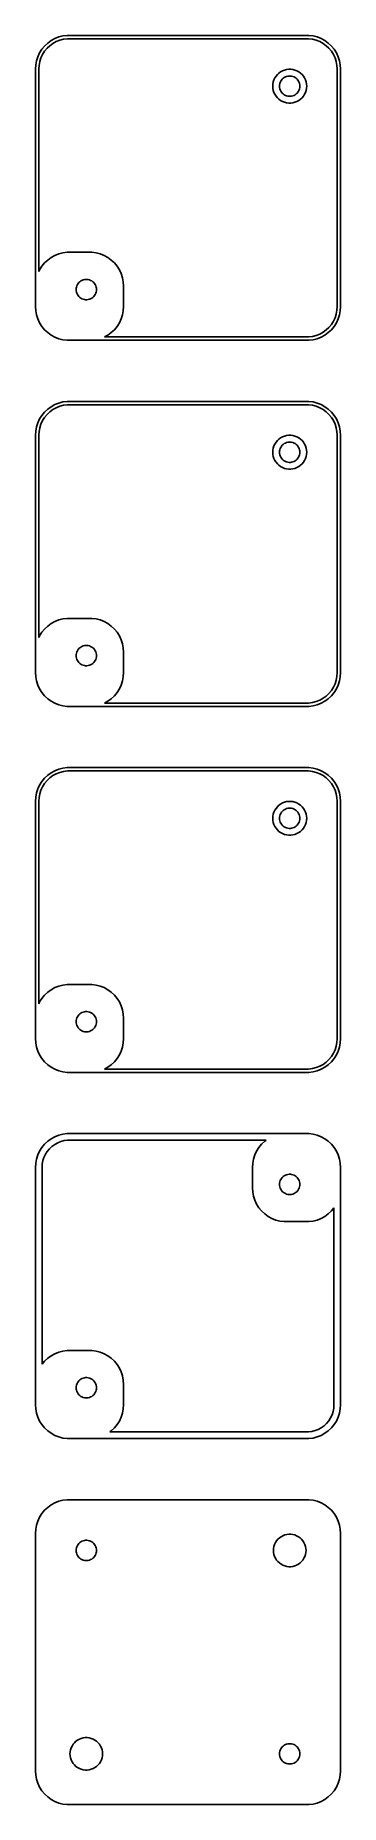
# Model space of a CAD drawing. Header units: metres. Extents: x -22 to 22, y 194 to 454.
import ezdxf

# ---------------------------------------------------------------- set-up
doc = ezdxf.new("R2010")
doc.units = ezdxf.units.M

msp = doc.modelspace()

# ---------------------------------------------------------------- linework, layer by layer
for p, q in [((-19.0451, 454.255), (-19.6289, 454.024)), ((-18.4369, 454.411), (-19.0451, 454.255)), ((-17.8139, 454.49), (-18.4369, 454.411)), ((17.8139, 454.49), (-17.8139, 454.49)), ((18.4369, 454.411), (17.8139, 454.49)), ((19.0451, 454.255), (18.4369, 454.411)), ((19.6289, 454.024), (19.0451, 454.255)), ((-21.8815, 451.909), (-22.1489, 451.341)), ((-21.5451, 452.439), (-21.8815, 451.909)), ((-21.684, 451.157), (-21.4434, 451.668)), ((-21.1448, 452.923), (-21.5451, 452.439)), ((-21.4434, 451.668), (-21.1406, 452.145)), ((-20.6871, 453.353), (-21.1448, 452.923)), ((-21.1406, 452.145), (-20.7803, 452.58)), ((-20.7803, 452.58), (-20.3684, 452.967)), ((-20.1791, 453.722), (-20.6871, 453.353)), ((-20.3684, 452.967), (-19.9112, 453.299)), ((-19.6289, 454.024), (-20.1791, 453.722)), ((-19.9112, 453.299), (-19.416, 453.572)), ((-19.416, 453.572), (-18.8906, 453.78)), ((-18.8906, 453.78), (-18.3432, 453.92)), ((-18.3432, 453.92), (-17.7825, 453.991)), ((-17.7825, 453.991), (17.7825, 453.991)), ((17.7825, 453.991), (18.3432, 453.92)), ((18.3432, 453.92), (18.8906, 453.78)), ((18.8906, 453.78), (19.416, 453.572)), ((19.416, 453.572), (19.9112, 453.299)), ((20.1791, 453.722), (19.6289, 454.024)), ((19.9112, 453.299), (20.3684, 452.967)), ((20.6871, 453.353), (20.1791, 453.722)), ((20.3684, 452.967), (20.7803, 452.58)), ((21.1448, 452.923), (20.6871, 453.353)), ((20.7803, 452.58), (21.1406, 452.145)), ((21.1406, 452.145), (21.4434, 451.668)), ((21.5451, 452.439), (21.1448, 452.923)), ((21.4434, 451.668), (21.684, 451.157)), ((21.8815, 451.909), (21.5451, 452.439)), ((22.1489, 451.341), (21.8815, 451.909)), ((-22.4606, 450.127), (-22.5, 449.5)), ((-22.5, 449.5), (-22.5, 414.5)), ((-22.3429, 450.743), (-22.4606, 450.127)), ((-22.1489, 451.341), (-22.3429, 450.743)), ((-22, 449.5), (-21.9645, 450.064)), ((-22, 419.657), (-22, 449.5)), ((-21.9645, 450.064), (-21.8586, 450.619)), ((-21.8586, 450.619), (-21.684, 451.157)), ((13.4064, 448.926), (13.1776, 448.711)), ((13.6604, 449.111), (13.4064, 448.926)), ((13.9355, 449.262), (13.6604, 449.111)), ((14.2274, 449.378), (13.9355, 449.262)), ((14.5315, 449.456), (14.2274, 449.378)), ((14.843, 449.495), (14.5315, 449.456)), ((15.157, 449.495), (14.843, 449.495)), ((15.4684, 449.456), (15.157, 449.495)), ((15.7725, 449.378), (15.4684, 449.456)), ((16.0644, 449.262), (15.7725, 449.378)), ((16.3396, 449.111), (16.0644, 449.262)), ((16.5936, 448.926), (16.3396, 449.111)), ((16.8224, 448.711), (16.5936, 448.926)), ((21.684, 451.157), (21.8586, 450.619)), ((21.8586, 450.619), (21.9645, 450.064)), ((21.9645, 450.064), (22, 449.5)), ((22, 449.5), (22, 414.5)), ((22.3429, 450.743), (22.1489, 451.341)), ((22.4606, 450.127), (22.3429, 450.743)), ((22.5, 449.5), (22.4606, 450.127)), ((22.5, 414.5), (22.5, 449.5)), ((12.5197, 447.313), (12.5, 447)), ((12.5, 447), (12.5197, 446.687)), ((12.5785, 447.622), (12.5197, 447.313)), ((12.5197, 446.687), (12.5785, 446.378)), ((12.6756, 447.92), (12.5785, 447.622)), ((12.5785, 446.378), (12.6756, 446.08)), ((12.8092, 448.204), (12.6756, 447.92)), ((12.9774, 448.469), (12.8092, 448.204)), ((13.1776, 448.711), (12.9774, 448.469)), ((13.5, 447), (13.5118, 447.188)), ((13.5118, 446.812), (13.5, 447)), ((13.5118, 447.188), (13.5471, 447.373)), ((13.5471, 446.627), (13.5118, 446.812)), ((13.5471, 447.373), (13.6053, 447.552)), ((13.6053, 446.448), (13.5471, 446.627)), ((13.6053, 447.552), (13.6855, 447.723)), ((13.6855, 446.277), (13.6053, 446.448)), ((13.6855, 447.723), (13.7865, 447.882)), ((13.7865, 446.118), (13.6855, 446.277)), ((13.7865, 447.882), (13.9065, 448.027)), ((13.9065, 448.027), (14.0439, 448.156)), ((14.0439, 448.156), (14.1963, 448.266)), ((14.1963, 448.266), (14.3613, 448.357)), ((14.3613, 448.357), (14.5365, 448.427)), ((14.5365, 448.427), (14.7189, 448.473)), ((14.7189, 448.473), (14.9058, 448.497)), ((14.9058, 448.497), (15.0942, 448.497)), ((15.0942, 448.497), (15.2811, 448.473)), ((15.2811, 448.473), (15.4635, 448.427)), ((15.4635, 448.427), (15.6387, 448.357)), ((15.6387, 448.357), (15.8037, 448.266)), ((15.8037, 448.266), (15.9561, 448.156)), ((15.9561, 448.156), (16.0934, 448.027)), ((16.0934, 448.027), (16.2135, 447.882)), ((16.2135, 447.882), (16.3145, 447.723)), ((16.3145, 446.277), (16.2135, 446.118)), ((16.3145, 447.723), (16.3947, 447.552)), ((16.3947, 446.448), (16.3145, 446.277)), ((16.3947, 447.552), (16.4529, 447.373)), ((16.4529, 446.627), (16.3947, 446.448)), ((16.4529, 447.373), (16.4882, 447.188)), ((16.4882, 446.812), (16.4529, 446.627)), ((16.4882, 447.188), (16.5, 447)), ((16.5, 447), (16.4882, 446.812)), ((17.0225, 448.469), (16.8224, 448.711)), ((17.1908, 448.204), (17.0225, 448.469)), ((17.3244, 447.92), (17.1908, 448.204)), ((17.4214, 447.622), (17.3244, 447.92)), ((17.3244, 446.08), (17.4214, 446.378)), ((17.4803, 447.313), (17.4214, 447.622)), ((17.4214, 446.378), (17.4803, 446.687)), ((17.5, 447), (17.4803, 447.313)), ((17.4803, 446.687), (17.5, 447)), ((12.6756, 446.08), (12.8092, 445.796)), ((12.8092, 445.796), (12.9774, 445.531)), ((12.9774, 445.531), (13.1776, 445.289)), ((13.1776, 445.289), (13.4064, 445.074)), ((13.4064, 445.074), (13.6604, 444.889)), ((13.6604, 444.889), (13.9355, 444.738)), ((13.9065, 445.973), (13.7865, 446.118)), ((14.0439, 445.844), (13.9065, 445.973)), ((13.9355, 444.738), (14.2274, 444.622)), ((14.1963, 445.734), (14.0439, 445.844)), ((14.3613, 445.643), (14.1963, 445.734)), ((14.2274, 444.622), (14.5315, 444.544)), ((14.5365, 445.573), (14.3613, 445.643)), ((14.5315, 444.544), (14.843, 444.505)), ((14.7189, 445.527), (14.5365, 445.573)), ((14.9058, 445.503), (14.7189, 445.527)), ((14.843, 444.505), (15.157, 444.505)), ((15.0942, 445.503), (14.9058, 445.503)), ((15.2811, 445.527), (15.0942, 445.503)), ((15.157, 444.505), (15.4684, 444.544)), ((15.4635, 445.573), (15.2811, 445.527)), ((15.6387, 445.643), (15.4635, 445.573)), ((15.4684, 444.544), (15.7725, 444.622)), ((15.8037, 445.734), (15.6387, 445.643)), ((15.7725, 444.622), (16.0644, 444.738)), ((15.9561, 445.844), (15.8037, 445.734)), ((16.0934, 445.973), (15.9561, 445.844)), ((16.0644, 444.738), (16.3396, 444.889)), ((16.2135, 446.118), (16.0934, 445.973)), ((16.3396, 444.889), (16.5936, 445.074)), ((16.5936, 445.074), (16.8224, 445.289)), ((16.8224, 445.289), (17.0225, 445.531)), ((17.0225, 445.531), (17.1908, 445.796)), ((17.1908, 445.796), (17.3244, 446.08)), ((-21.5451, 420.439), (-21.8815, 419.909)), ((-21.1448, 420.923), (-21.5451, 420.439)), ((-20.6871, 421.353), (-21.1448, 420.923)), ((-20.1791, 421.722), (-20.6871, 421.353)), ((-19.6289, 422.024), (-20.1791, 421.722)), ((-19.0451, 422.255), (-19.6289, 422.024)), ((-18.4369, 422.411), (-19.0451, 422.255)), ((-17.8139, 422.49), (-18.4369, 422.411)), ((-14.186, 422.49), (-17.8139, 422.49)), ((-13.5631, 422.411), (-14.186, 422.49)), ((-12.9549, 422.255), (-13.5631, 422.411)), ((-12.3711, 422.024), (-12.9549, 422.255)), ((-11.8209, 421.722), (-12.3711, 422.024)), ((-11.3129, 421.353), (-11.8209, 421.722)), ((-10.8551, 420.923), (-11.3129, 421.353)), ((-10.4549, 420.439), (-10.8551, 420.923)), ((-10.1185, 419.909), (-10.4549, 420.439)), ((-21.8815, 419.909), (-22, 419.657)), ((-16.3947, 417.552), (-16.3145, 417.723)), ((-16.3145, 417.723), (-16.2135, 417.882)), ((-16.2135, 417.882), (-16.0934, 418.027)), ((-16.0934, 418.027), (-15.9561, 418.156)), ((-15.9561, 418.156), (-15.8037, 418.266)), ((-15.8037, 418.266), (-15.6387, 418.357)), ((-15.6387, 418.357), (-15.4635, 418.427)), ((-15.4635, 418.427), (-15.2811, 418.473)), ((-15.2811, 418.473), (-15.0942, 418.497)), ((-15.0942, 418.497), (-14.9058, 418.497)), ((-14.9058, 418.497), (-14.7189, 418.473)), ((-14.7189, 418.473), (-14.5365, 418.427)), ((-14.5365, 418.427), (-14.3613, 418.357)), ((-14.3613, 418.357), (-14.1963, 418.266)), ((-14.1963, 418.266), (-14.0439, 418.156)), ((-14.0439, 418.156), (-13.9065, 418.027)), ((-13.9065, 418.027), (-13.7865, 417.882)), ((-13.7865, 417.882), (-13.6855, 417.723)), ((-13.6855, 417.723), (-13.6053, 417.552)), ((-9.8511, 419.341), (-10.1185, 419.909)), ((-9.6571, 418.743), (-9.8511, 419.341)), ((-9.5394, 418.127), (-9.6571, 418.743)), ((-9.5, 417.5), (-9.5394, 418.127)), ((-16.5, 417), (-16.4882, 417.188)), ((-16.4882, 416.812), (-16.5, 417)), ((-16.4882, 417.188), (-16.4529, 417.373)), ((-16.4529, 416.627), (-16.4882, 416.812)), ((-16.4529, 417.373), (-16.3947, 417.552)), ((-16.3947, 416.448), (-16.4529, 416.627)), ((-16.3145, 416.277), (-16.3947, 416.448)), ((-16.2135, 416.118), (-16.3145, 416.277)), ((-16.0934, 415.973), (-16.2135, 416.118)), ((-15.9561, 415.844), (-16.0934, 415.973)), ((-15.8037, 415.734), (-15.9561, 415.844)), ((-15.6387, 415.643), (-15.8037, 415.734)), ((-15.4635, 415.573), (-15.6387, 415.643)), ((-15.2811, 415.527), (-15.4635, 415.573)), ((-15.0942, 415.503), (-15.2811, 415.527)), ((-14.9058, 415.503), (-15.0942, 415.503)), ((-14.7189, 415.527), (-14.9058, 415.503)), ((-14.5365, 415.573), (-14.7189, 415.527)), ((-14.3613, 415.643), (-14.5365, 415.573)), ((-14.1963, 415.734), (-14.3613, 415.643)), ((-14.0439, 415.844), (-14.1963, 415.734)), ((-13.9065, 415.973), (-14.0439, 415.844)), ((-13.7865, 416.118), (-13.9065, 415.973)), ((-13.6855, 416.277), (-13.7865, 416.118)), ((-13.6053, 416.448), (-13.6855, 416.277)), ((-13.6053, 417.552), (-13.5471, 417.373)), ((-13.5471, 416.627), (-13.6053, 416.448)), ((-13.5471, 417.373), (-13.5118, 417.188)), ((-13.5118, 416.812), (-13.5471, 416.627)), ((-13.5118, 417.188), (-13.5, 417)), ((-13.5, 417), (-13.5118, 416.812)), ((-9.5, 414.5), (-9.5, 417.5)), ((-22.5, 414.5), (-22.4606, 413.873)), ((-22.4606, 413.873), (-22.3429, 413.257)), ((-22.3429, 413.257), (-22.1489, 412.659)), ((-22.1489, 412.659), (-21.8815, 412.091)), ((-10.1185, 412.091), (-9.8511, 412.659)), ((-9.8511, 412.659), (-9.6571, 413.257)), ((-9.6571, 413.257), (-9.5394, 413.873)), ((-9.5394, 413.873), (-9.5, 414.5)), ((21.684, 412.843), (21.4434, 412.332)), ((21.8586, 413.381), (21.684, 412.843)), ((21.9645, 413.936), (21.8586, 413.381)), ((21.8815, 412.091), (22.1489, 412.659)), ((22, 414.5), (21.9645, 413.936)), ((22.1489, 412.659), (22.3429, 413.257)), ((22.3429, 413.257), (22.4606, 413.873)), ((22.4606, 413.873), (22.5, 414.5)), ((-21.8815, 412.091), (-21.5451, 411.561)), ((-21.5451, 411.561), (-21.1448, 411.077)), ((-21.1448, 411.077), (-20.6871, 410.647)), ((-20.6871, 410.647), (-20.1791, 410.278)), ((-20.1791, 410.278), (-19.6289, 409.976)), ((-19.6289, 409.976), (-19.0451, 409.745)), ((-19.0451, 409.745), (-18.4369, 409.589)), ((-12.311, 410.009), (-11.8209, 410.278)), ((17.7825, 410.009), (-12.311, 410.009)), ((-11.8209, 410.278), (-11.3129, 410.647)), ((-11.3129, 410.647), (-10.8551, 411.077)), ((-10.8551, 411.077), (-10.4549, 411.561)), ((-10.4549, 411.561), (-10.1185, 412.091)), ((18.3432, 410.08), (17.7825, 410.009)), ((18.8906, 410.22), (18.3432, 410.08)), ((18.4369, 409.589), (19.0451, 409.745)), ((19.416, 410.428), (18.8906, 410.22)), ((19.0451, 409.745), (19.6289, 409.976)), ((19.9112, 410.701), (19.416, 410.428)), ((19.6289, 409.976), (20.1791, 410.278)), ((20.3684, 411.033), (19.9112, 410.701)), ((20.1791, 410.278), (20.6871, 410.647)), ((20.7803, 411.42), (20.3684, 411.033)), ((20.6871, 410.647), (21.1448, 411.077)), ((21.1406, 411.855), (20.7803, 411.42)), ((21.4434, 412.332), (21.1406, 411.855)), ((21.1448, 411.077), (21.5451, 411.561)), ((21.5451, 411.561), (21.8815, 412.091)), ((-18.4369, 409.589), (-17.8139, 409.51)), ((-17.8139, 409.51), (17.8139, 409.51)), ((17.8139, 409.51), (18.4369, 409.589)), ((-20.6871, 399.353), (-21.1448, 398.923)), ((-20.1791, 399.722), (-20.6871, 399.353)), ((-19.6289, 400.024), (-20.1791, 399.722)), ((-19.9112, 399.299), (-19.416, 399.572)), ((-19.0451, 400.255), (-19.6289, 400.024)), ((-19.416, 399.572), (-18.8906, 399.78)), ((-18.4369, 400.411), (-19.0451, 400.255)), ((-18.8906, 399.78), (-18.3432, 399.92)), ((-17.8139, 400.49), (-18.4369, 400.411)), ((-18.3432, 399.92), (-17.7825, 399.991)), ((17.8139, 400.49), (-17.8139, 400.49)), ((-17.7825, 399.991), (17.7825, 399.991)), ((17.7825, 399.991), (18.3432, 399.92)), ((18.4369, 400.411), (17.8139, 400.49)), ((18.3432, 399.92), (18.8906, 399.78)), ((19.0451, 400.255), (18.4369, 400.411)), ((18.8906, 399.78), (19.416, 399.572)), ((19.6289, 400.024), (19.0451, 400.255)), ((19.416, 399.572), (19.9112, 399.299)), ((20.1791, 399.722), (19.6289, 400.024)), ((20.6871, 399.353), (20.1791, 399.722)), ((21.1448, 398.923), (20.6871, 399.353)), ((-22.3429, 396.743), (-22.4606, 396.127)), ((-22.1489, 397.341), (-22.3429, 396.743)), ((-21.8815, 397.909), (-22.1489, 397.341)), ((-21.5451, 398.439), (-21.8815, 397.909)), ((-21.8586, 396.619), (-21.684, 397.157)), ((-21.684, 397.157), (-21.4434, 397.668)), ((-21.1448, 398.923), (-21.5451, 398.439)), ((-21.4434, 397.668), (-21.1406, 398.145)), ((-21.1406, 398.145), (-20.7803, 398.58)), ((-20.7803, 398.58), (-20.3684, 398.967)), ((-20.3684, 398.967), (-19.9112, 399.299)), ((19.9112, 399.299), (20.3684, 398.967)), ((20.3684, 398.967), (20.7803, 398.58)), ((20.7803, 398.58), (21.1406, 398.145)), ((21.1406, 398.145), (21.4434, 397.668)), ((21.5451, 398.439), (21.1448, 398.923)), ((21.4434, 397.668), (21.684, 397.157)), ((21.8815, 397.909), (21.5451, 398.439)), ((21.684, 397.157), (21.8586, 396.619)), ((22.1489, 397.341), (21.8815, 397.909)), ((22.3429, 396.743), (22.1489, 397.341)), ((22.4606, 396.127), (22.3429, 396.743)), ((-22.4606, 396.127), (-22.5, 395.5)), ((-22.5, 395.5), (-22.5, 360.5)), ((-22, 395.5), (-21.9645, 396.064)), ((-22, 365.657), (-22, 395.5)), ((-21.9645, 396.064), (-21.8586, 396.619)), ((12.8092, 394.204), (12.6756, 393.92)), ((12.9774, 394.469), (12.8092, 394.204)), ((13.1776, 394.711), (12.9774, 394.469)), ((13.4064, 394.926), (13.1776, 394.711)), ((13.6604, 395.111), (13.4064, 394.926)), ((13.9355, 395.262), (13.6604, 395.111)), ((13.9065, 394.027), (14.0439, 394.156)), ((14.2274, 395.378), (13.9355, 395.262)), ((14.0439, 394.156), (14.1963, 394.266)), ((14.1963, 394.266), (14.3613, 394.357)), ((14.5315, 395.456), (14.2274, 395.378)), ((14.3613, 394.357), (14.5365, 394.427)), ((14.843, 395.495), (14.5315, 395.456)), ((14.5365, 394.427), (14.7189, 394.473)), ((14.7189, 394.473), (14.9058, 394.497)), ((15.157, 395.495), (14.843, 395.495)), ((14.9058, 394.497), (15.0942, 394.497)), ((15.0942, 394.497), (15.2811, 394.473)), ((15.4684, 395.456), (15.157, 395.495)), ((15.2811, 394.473), (15.4635, 394.427)), ((15.4635, 394.427), (15.6387, 394.357)), ((15.7725, 395.378), (15.4684, 395.456)), ((15.6387, 394.357), (15.8037, 394.266)), ((16.0644, 395.262), (15.7725, 395.378)), ((15.8037, 394.266), (15.9561, 394.156)), ((15.9561, 394.156), (16.0934, 394.027)), ((16.3396, 395.111), (16.0644, 395.262)), ((16.5936, 394.926), (16.3396, 395.111)), ((16.8224, 394.711), (16.5936, 394.926)), ((17.0225, 394.469), (16.8224, 394.711)), ((17.1908, 394.204), (17.0225, 394.469)), ((17.3244, 393.92), (17.1908, 394.204)), ((21.8586, 396.619), (21.9645, 396.064)), ((21.9645, 396.064), (22, 395.5)), ((22, 395.5), (22, 360.5)), ((22.5, 395.5), (22.4606, 396.127)), ((22.5, 360.5), (22.5, 395.5)), ((12.5197, 393.313), (12.5, 393)), ((12.5, 393), (12.5197, 392.687)), ((12.5785, 393.622), (12.5197, 393.313)), ((12.5197, 392.687), (12.5785, 392.378)), ((12.6756, 393.92), (12.5785, 393.622)), ((12.5785, 392.378), (12.6756, 392.08)), ((12.6756, 392.08), (12.8092, 391.796)), ((12.8092, 391.796), (12.9774, 391.531)), ((12.9774, 391.531), (13.1776, 391.289)), ((13.5, 393), (13.5118, 393.188)), ((13.5118, 392.812), (13.5, 393)), ((13.5118, 393.188), (13.5471, 393.373)), ((13.5471, 392.627), (13.5118, 392.812)), ((13.5471, 393.373), (13.6053, 393.552)), ((13.6053, 392.448), (13.5471, 392.627)), ((13.6053, 393.552), (13.6855, 393.723)), ((13.6855, 392.277), (13.6053, 392.448)), ((13.6855, 393.723), (13.7865, 393.882)), ((13.7865, 392.118), (13.6855, 392.277)), ((13.7865, 393.882), (13.9065, 394.027)), ((13.9065, 391.973), (13.7865, 392.118)), ((14.0439, 391.844), (13.9065, 391.973)), ((14.1963, 391.734), (14.0439, 391.844)), ((14.3613, 391.643), (14.1963, 391.734)), ((14.5365, 391.573), (14.3613, 391.643)), ((14.7189, 391.527), (14.5365, 391.573)), ((14.9058, 391.503), (14.7189, 391.527)), ((15.0942, 391.503), (14.9058, 391.503)), ((15.2811, 391.527), (15.0942, 391.503)), ((15.4635, 391.573), (15.2811, 391.527)), ((15.6387, 391.643), (15.4635, 391.573)), ((15.8037, 391.734), (15.6387, 391.643)), ((15.9561, 391.844), (15.8037, 391.734)), ((16.0934, 391.973), (15.9561, 391.844)), ((16.0934, 394.027), (16.2135, 393.882)), ((16.2135, 392.118), (16.0934, 391.973)), ((16.2135, 393.882), (16.3145, 393.723)), ((16.3145, 392.277), (16.2135, 392.118)), ((16.3145, 393.723), (16.3947, 393.552)), ((16.3947, 392.448), (16.3145, 392.277)), ((16.3947, 393.552), (16.4529, 393.373)), ((16.4529, 392.627), (16.3947, 392.448)), ((16.4529, 393.373), (16.4882, 393.188)), ((16.4882, 392.812), (16.4529, 392.627)), ((16.4882, 393.188), (16.5, 393)), ((16.5, 393), (16.4882, 392.812)), ((16.8224, 391.289), (17.0225, 391.531)), ((17.0225, 391.531), (17.1908, 391.796)), ((17.1908, 391.796), (17.3244, 392.08)), ((17.4214, 393.622), (17.3244, 393.92)), ((17.3244, 392.08), (17.4214, 392.378)), ((17.4803, 393.313), (17.4214, 393.622)), ((17.4214, 392.378), (17.4803, 392.687)), ((17.5, 393), (17.4803, 393.313)), ((17.4803, 392.687), (17.5, 393)), ((13.1776, 391.289), (13.4064, 391.074)), ((13.4064, 391.074), (13.6604, 390.889)), ((13.6604, 390.889), (13.9355, 390.738)), ((13.9355, 390.738), (14.2274, 390.622)), ((14.2274, 390.622), (14.5315, 390.544)), ((14.5315, 390.544), (14.843, 390.505)), ((14.843, 390.505), (15.157, 390.505)), ((15.157, 390.505), (15.4684, 390.544)), ((15.4684, 390.544), (15.7725, 390.622)), ((15.7725, 390.622), (16.0644, 390.738)), ((16.0644, 390.738), (16.3396, 390.889)), ((16.3396, 390.889), (16.5936, 391.074)), ((16.5936, 391.074), (16.8224, 391.289)), ((-19.6289, 368.024), (-20.1791, 367.722)), ((-19.0451, 368.255), (-19.6289, 368.024)), ((-18.4369, 368.411), (-19.0451, 368.255)), ((-17.8139, 368.49), (-18.4369, 368.411)), ((-14.186, 368.49), (-17.8139, 368.49)), ((-13.5631, 368.411), (-14.186, 368.49)), ((-12.9549, 368.255), (-13.5631, 368.411)), ((-12.3711, 368.024), (-12.9549, 368.255)), ((-11.8209, 367.722), (-12.3711, 368.024)), ((-21.8815, 365.909), (-22, 365.657)), ((-21.5451, 366.439), (-21.8815, 365.909)), ((-21.1448, 366.923), (-21.5451, 366.439)), ((-20.6871, 367.353), (-21.1448, 366.923)), ((-20.1791, 367.722), (-20.6871, 367.353)), ((-11.3129, 367.353), (-11.8209, 367.722)), ((-10.8551, 366.923), (-11.3129, 367.353)), ((-10.4549, 366.439), (-10.8551, 366.923)), ((-10.1185, 365.909), (-10.4549, 366.439)), ((-9.8511, 365.341), (-10.1185, 365.909)), ((-16.5, 363), (-16.4882, 363.188)), ((-16.4882, 362.812), (-16.5, 363)), ((-16.4882, 363.188), (-16.4529, 363.373)), ((-16.4529, 362.627), (-16.4882, 362.812)), ((-16.4529, 363.373), (-16.3947, 363.552)), ((-16.3947, 363.552), (-16.3145, 363.723)), ((-16.3145, 363.723), (-16.2135, 363.882)), ((-16.2135, 363.882), (-16.0934, 364.027)), ((-16.0934, 364.027), (-15.9561, 364.156)), ((-15.9561, 364.156), (-15.8037, 364.266)), ((-15.8037, 364.266), (-15.6387, 364.357)), ((-15.6387, 364.357), (-15.4635, 364.427)), ((-15.4635, 364.427), (-15.2811, 364.473)), ((-15.2811, 364.473), (-15.0942, 364.497)), ((-15.0942, 364.497), (-14.9058, 364.497)), ((-14.9058, 364.497), (-14.7189, 364.473)), ((-14.7189, 364.473), (-14.5365, 364.427)), ((-14.5365, 364.427), (-14.3613, 364.357)), ((-14.3613, 364.357), (-14.1963, 364.266)), ((-14.1963, 364.266), (-14.0439, 364.156)), ((-14.0439, 364.156), (-13.9065, 364.027)), ((-13.9065, 364.027), (-13.7865, 363.882)), ((-13.7865, 363.882), (-13.6855, 363.723)), ((-13.6855, 363.723), (-13.6053, 363.552)), ((-13.6053, 363.552), (-13.5471, 363.373)), ((-13.5471, 363.373), (-13.5118, 363.188)), ((-13.5118, 362.812), (-13.5471, 362.627)), ((-13.5118, 363.188), (-13.5, 363)), ((-13.5, 363), (-13.5118, 362.812)), ((-9.6571, 364.743), (-9.8511, 365.341)), ((-9.5394, 364.127), (-9.6571, 364.743)), ((-9.5, 363.5), (-9.5394, 364.127)), ((-9.5, 360.5), (-9.5, 363.5)), ((-22.5, 360.5), (-22.4606, 359.873)), ((-16.3947, 362.448), (-16.4529, 362.627)), ((-16.3145, 362.277), (-16.3947, 362.448)), ((-16.2135, 362.118), (-16.3145, 362.277)), ((-16.0934, 361.973), (-16.2135, 362.118)), ((-15.9561, 361.844), (-16.0934, 361.973)), ((-15.8037, 361.734), (-15.9561, 361.844)), ((-15.6387, 361.643), (-15.8037, 361.734)), ((-15.4635, 361.573), (-15.6387, 361.643)), ((-15.2811, 361.527), (-15.4635, 361.573)), ((-15.0942, 361.503), (-15.2811, 361.527)), ((-14.9058, 361.503), (-15.0942, 361.503)), ((-14.7189, 361.527), (-14.9058, 361.503)), ((-14.5365, 361.573), (-14.7189, 361.527)), ((-14.3613, 361.643), (-14.5365, 361.573)), ((-14.1963, 361.734), (-14.3613, 361.643)), ((-14.0439, 361.844), (-14.1963, 361.734)), ((-13.9065, 361.973), (-14.0439, 361.844)), ((-13.7865, 362.118), (-13.9065, 361.973)), ((-13.6855, 362.277), (-13.7865, 362.118)), ((-13.6053, 362.448), (-13.6855, 362.277)), ((-13.5471, 362.627), (-13.6053, 362.448)), ((-9.5394, 359.873), (-9.5, 360.5)), ((22, 360.5), (21.9645, 359.936)), ((22.4606, 359.873), (22.5, 360.5)), ((-22.4606, 359.873), (-22.3429, 359.257)), ((-22.3429, 359.257), (-22.1489, 358.659)), ((-22.1489, 358.659), (-21.8815, 358.091)), ((-21.8815, 358.091), (-21.5451, 357.561)), ((-21.5451, 357.561), (-21.1448, 357.077)), ((-10.8551, 357.077), (-10.4549, 357.561)), ((-10.4549, 357.561), (-10.1185, 358.091)), ((-10.1185, 358.091), (-9.8511, 358.659)), ((-9.8511, 358.659), (-9.6571, 359.257)), ((-9.6571, 359.257), (-9.5394, 359.873)), ((21.1406, 357.855), (20.7803, 357.42)), ((21.4434, 358.332), (21.1406, 357.855)), ((21.1448, 357.077), (21.5451, 357.561)), ((21.684, 358.843), (21.4434, 358.332)), ((21.5451, 357.561), (21.8815, 358.091)), ((21.8586, 359.381), (21.684, 358.843)), ((21.9645, 359.936), (21.8586, 359.381)), ((21.8815, 358.091), (22.1489, 358.659)), ((22.1489, 358.659), (22.3429, 359.257)), ((22.3429, 359.257), (22.4606, 359.873)), ((-21.1448, 357.077), (-20.6871, 356.647)), ((-20.6871, 356.647), (-20.1791, 356.278)), ((-20.1791, 356.278), (-19.6289, 355.976)), ((-19.6289, 355.976), (-19.0451, 355.745)), ((-19.0451, 355.745), (-18.4369, 355.589)), ((-18.4369, 355.589), (-17.8139, 355.51)), ((-17.8139, 355.51), (17.8139, 355.51)), ((-12.311, 356.009), (-11.8209, 356.278)), ((17.7825, 356.009), (-12.311, 356.009)), ((-11.8209, 356.278), (-11.3129, 356.647)), ((-11.3129, 356.647), (-10.8551, 357.077)), ((18.3432, 356.08), (17.7825, 356.009)), ((17.8139, 355.51), (18.4369, 355.589)), ((18.8906, 356.22), (18.3432, 356.08)), ((18.4369, 355.589), (19.0451, 355.745)), ((19.416, 356.428), (18.8906, 356.22)), ((19.0451, 355.745), (19.6289, 355.976)), ((19.9112, 356.701), (19.416, 356.428)), ((19.6289, 355.976), (20.1791, 356.278)), ((20.3684, 357.033), (19.9112, 356.701)), ((20.1791, 356.278), (20.6871, 356.647)), ((20.7803, 357.42), (20.3684, 357.033)), ((20.6871, 356.647), (21.1448, 357.077)), ((-21.1448, 344.923), (-21.5451, 344.439)), ((-20.6871, 345.353), (-21.1448, 344.923)), ((-21.1406, 344.145), (-20.7803, 344.58)), ((-20.7803, 344.58), (-20.3684, 344.967)), ((-20.1791, 345.722), (-20.6871, 345.353)), ((-20.3684, 344.967), (-19.9112, 345.299)), ((-19.6289, 346.024), (-20.1791, 345.722)), ((-19.9112, 345.299), (-19.416, 345.572)), ((-19.0451, 346.255), (-19.6289, 346.024)), ((-19.416, 345.572), (-18.8906, 345.78)), ((-18.4369, 346.411), (-19.0451, 346.255)), ((-18.8906, 345.78), (-18.3432, 345.92)), ((-17.8139, 346.49), (-18.4369, 346.411)), ((-18.3432, 345.92), (-17.7825, 345.991)), ((17.8139, 346.49), (-17.8139, 346.49)), ((-17.7825, 345.991), (17.7825, 345.991)), ((17.7825, 345.991), (18.3432, 345.92)), ((18.4369, 346.411), (17.8139, 346.49)), ((18.3432, 345.92), (18.8906, 345.78)), ((19.0451, 346.255), (18.4369, 346.411)), ((18.8906, 345.78), (19.416, 345.572)), ((19.6289, 346.024), (19.0451, 346.255)), ((19.416, 345.572), (19.9112, 345.299)), ((20.1791, 345.722), (19.6289, 346.024)), ((19.9112, 345.299), (20.3684, 344.967)), ((20.6871, 345.353), (20.1791, 345.722)), ((20.3684, 344.967), (20.7803, 344.58)), ((21.1448, 344.923), (20.6871, 345.353)), ((20.7803, 344.58), (21.1406, 344.145)), ((21.5451, 344.439), (21.1448, 344.923)), ((-22.4606, 342.127), (-22.5, 341.5)), ((-22.3429, 342.743), (-22.4606, 342.127)), ((-22.1489, 343.341), (-22.3429, 342.743)), ((-21.8815, 343.909), (-22.1489, 343.341)), ((-22, 341.5), (-21.9645, 342.064)), ((-21.9645, 342.064), (-21.8586, 342.619)), ((-21.5451, 344.439), (-21.8815, 343.909)), ((-21.8586, 342.619), (-21.684, 343.157)), ((-21.684, 343.157), (-21.4434, 343.668)), ((-21.4434, 343.668), (-21.1406, 344.145)), ((21.1406, 344.145), (21.4434, 343.668)), ((21.4434, 343.668), (21.684, 343.157)), ((21.8815, 343.909), (21.5451, 344.439)), ((21.684, 343.157), (21.8586, 342.619)), ((21.8586, 342.619), (21.9645, 342.064)), ((22.1489, 343.341), (21.8815, 343.909)), ((21.9645, 342.064), (22, 341.5)), ((22.3429, 342.743), (22.1489, 343.341)), ((22.4606, 342.127), (22.3429, 342.743)), ((22.5, 341.5), (22.4606, 342.127)), ((-22.5, 341.5), (-22.5, 306.5)), ((-22, 311.657), (-22, 341.5)), ((12.5197, 339.313), (12.5, 339)), ((12.5785, 339.622), (12.5197, 339.313)), ((12.6756, 339.92), (12.5785, 339.622)), ((12.8092, 340.204), (12.6756, 339.92)), ((12.9774, 340.469), (12.8092, 340.204)), ((13.1776, 340.711), (12.9774, 340.469)), ((13.4064, 340.926), (13.1776, 340.711)), ((13.6604, 341.111), (13.4064, 340.926)), ((13.5118, 339.188), (13.5471, 339.373)), ((13.5471, 339.373), (13.6053, 339.552)), ((13.6053, 339.552), (13.6855, 339.723)), ((13.9355, 341.262), (13.6604, 341.111)), ((13.6855, 339.723), (13.7865, 339.882)), ((13.7865, 339.882), (13.9065, 340.027)), ((13.9065, 340.027), (14.0439, 340.156)), ((14.2274, 341.378), (13.9355, 341.262)), ((14.0439, 340.156), (14.1963, 340.266)), ((14.1963, 340.266), (14.3613, 340.357)), ((14.5315, 341.456), (14.2274, 341.378)), ((14.3613, 340.357), (14.5365, 340.427)), ((14.843, 341.495), (14.5315, 341.456)), ((14.5365, 340.427), (14.7189, 340.473)), ((14.7189, 340.473), (14.9058, 340.497)), ((15.157, 341.495), (14.843, 341.495)), ((14.9058, 340.497), (15.0942, 340.497)), ((15.0942, 340.497), (15.2811, 340.473)), ((15.4684, 341.456), (15.157, 341.495)), ((15.2811, 340.473), (15.4635, 340.427)), ((15.4635, 340.427), (15.6387, 340.357)), ((15.7725, 341.378), (15.4684, 341.456)), ((15.6387, 340.357), (15.8037, 340.266)), ((16.0644, 341.262), (15.7725, 341.378)), ((15.8037, 340.266), (15.9561, 340.156)), ((15.9561, 340.156), (16.0934, 340.027)), ((16.3396, 341.111), (16.0644, 341.262)), ((16.0934, 340.027), (16.2135, 339.882)), ((16.2135, 339.882), (16.3145, 339.723)), ((16.3145, 339.723), (16.3947, 339.552)), ((16.5936, 340.926), (16.3396, 341.111)), ((16.3947, 339.552), (16.4529, 339.373)), ((16.4529, 339.373), (16.4882, 339.188)), ((16.8224, 340.711), (16.5936, 340.926)), ((17.0225, 340.469), (16.8224, 340.711)), ((17.1908, 340.204), (17.0225, 340.469)), ((17.3244, 339.92), (17.1908, 340.204)), ((17.4214, 339.622), (17.3244, 339.92)), ((17.4803, 339.313), (17.4214, 339.622)), ((17.5, 339), (17.4803, 339.313)), ((22, 341.5), (22, 306.5)), ((22.5, 306.5), (22.5, 341.5)), ((12.5, 339), (12.5197, 338.687)), ((12.5197, 338.687), (12.5785, 338.378)), ((12.5785, 338.378), (12.6756, 338.08)), ((12.6756, 338.08), (12.8092, 337.796)), ((12.8092, 337.796), (12.9774, 337.531)), ((12.9774, 337.531), (13.1776, 337.289)), ((13.1776, 337.289), (13.4064, 337.074)), ((13.4064, 337.074), (13.6604, 336.889)), ((13.5, 339), (13.5118, 339.188)), ((13.5118, 338.812), (13.5, 339)), ((13.5471, 338.627), (13.5118, 338.812)), ((13.6053, 338.448), (13.5471, 338.627)), ((13.6855, 338.277), (13.6053, 338.448)), ((13.6604, 336.889), (13.9355, 336.738)), ((13.7865, 338.118), (13.6855, 338.277)), ((13.9065, 337.973), (13.7865, 338.118)), ((14.0439, 337.844), (13.9065, 337.973)), ((13.9355, 336.738), (14.2274, 336.622)), ((14.1963, 337.734), (14.0439, 337.844)), ((14.3613, 337.643), (14.1963, 337.734)), ((14.5365, 337.573), (14.3613, 337.643)), ((14.7189, 337.527), (14.5365, 337.573)), ((14.9058, 337.503), (14.7189, 337.527)), ((15.0942, 337.503), (14.9058, 337.503)), ((15.2811, 337.527), (15.0942, 337.503)), ((15.4635, 337.573), (15.2811, 337.527)), ((15.6387, 337.643), (15.4635, 337.573)), ((15.8037, 337.734), (15.6387, 337.643)), ((15.7725, 336.622), (16.0644, 336.738)), ((15.9561, 337.844), (15.8037, 337.734)), ((16.0934, 337.973), (15.9561, 337.844)), ((16.0644, 336.738), (16.3396, 336.889)), ((16.2135, 338.118), (16.0934, 337.973)), ((16.3145, 338.277), (16.2135, 338.118)), ((16.3947, 338.448), (16.3145, 338.277)), ((16.3396, 336.889), (16.5936, 337.074)), ((16.4529, 338.627), (16.3947, 338.448)), ((16.4882, 338.812), (16.4529, 338.627)), ((16.4882, 339.188), (16.5, 339)), ((16.5, 339), (16.4882, 338.812)), ((16.5936, 337.074), (16.8224, 337.289)), ((16.8224, 337.289), (17.0225, 337.531)), ((17.0225, 337.531), (17.1908, 337.796)), ((17.1908, 337.796), (17.3244, 338.08)), ((17.3244, 338.08), (17.4214, 338.378)), ((17.4214, 338.378), (17.4803, 338.687)), ((17.4803, 338.687), (17.5, 339)), ((14.2274, 336.622), (14.5315, 336.544)), ((14.5315, 336.544), (14.843, 336.505)), ((14.843, 336.505), (15.157, 336.505)), ((15.157, 336.505), (15.4684, 336.544)), ((15.4684, 336.544), (15.7725, 336.622)), ((-20.6871, 313.353), (-21.1448, 312.923)), ((-20.1791, 313.722), (-20.6871, 313.353)), ((-19.6289, 314.024), (-20.1791, 313.722)), ((-19.0451, 314.255), (-19.6289, 314.024)), ((-18.4369, 314.411), (-19.0451, 314.255)), ((-17.8139, 314.49), (-18.4369, 314.411)), ((-14.186, 314.49), (-17.8139, 314.49)), ((-13.5631, 314.411), (-14.186, 314.49)), ((-12.9549, 314.255), (-13.5631, 314.411)), ((-12.3711, 314.024), (-12.9549, 314.255)), ((-11.8209, 313.722), (-12.3711, 314.024)), ((-11.3129, 313.353), (-11.8209, 313.722)), ((-10.8551, 312.923), (-11.3129, 313.353)), ((-21.8815, 311.909), (-22, 311.657)), ((-21.5451, 312.439), (-21.8815, 311.909)), ((-21.1448, 312.923), (-21.5451, 312.439)), ((-10.4549, 312.439), (-10.8551, 312.923)), ((-10.1185, 311.909), (-10.4549, 312.439)), ((-9.8511, 311.341), (-10.1185, 311.909)), ((-9.6571, 310.743), (-9.8511, 311.341)), ((-9.5394, 310.127), (-9.6571, 310.743)), ((-16.5, 309), (-16.4882, 309.188)), ((-16.4882, 308.812), (-16.5, 309)), ((-16.4882, 309.188), (-16.4529, 309.373)), ((-16.4529, 308.627), (-16.4882, 308.812)), ((-16.4529, 309.373), (-16.3947, 309.552)), ((-16.3947, 308.448), (-16.4529, 308.627)), ((-16.3947, 309.552), (-16.3145, 309.723)), ((-16.3145, 308.277), (-16.3947, 308.448)), ((-16.3145, 309.723), (-16.2135, 309.882)), ((-16.2135, 308.118), (-16.3145, 308.277)), ((-16.2135, 309.882), (-16.0934, 310.027)), ((-16.0934, 307.973), (-16.2135, 308.118)), ((-16.0934, 310.027), (-15.9561, 310.156)), ((-15.9561, 307.844), (-16.0934, 307.973)), ((-15.9561, 310.156), (-15.8037, 310.266)), ((-15.8037, 310.266), (-15.6387, 310.357)), ((-15.6387, 310.357), (-15.4635, 310.427)), ((-15.4635, 310.427), (-15.2811, 310.473)), ((-15.2811, 310.473), (-15.0942, 310.497)), ((-15.0942, 310.497), (-14.9058, 310.497)), ((-14.9058, 310.497), (-14.7189, 310.473)), ((-14.7189, 310.473), (-14.5365, 310.427)), ((-14.5365, 310.427), (-14.3613, 310.357)), ((-14.3613, 310.357), (-14.1963, 310.266)), ((-14.1963, 310.266), (-14.0439, 310.156)), ((-14.0439, 310.156), (-13.9065, 310.027)), ((-13.9065, 307.973), (-14.0439, 307.844)), ((-13.9065, 310.027), (-13.7865, 309.882)), ((-13.7865, 308.118), (-13.9065, 307.973)), ((-13.7865, 309.882), (-13.6855, 309.723)), ((-13.6855, 308.277), (-13.7865, 308.118)), ((-13.6855, 309.723), (-13.6053, 309.552)), ((-13.6053, 308.448), (-13.6855, 308.277)), ((-13.6053, 309.552), (-13.5471, 309.373)), ((-13.5471, 308.627), (-13.6053, 308.448)), ((-13.5471, 309.373), (-13.5118, 309.188)), ((-13.5118, 308.812), (-13.5471, 308.627)), ((-13.5118, 309.188), (-13.5, 309)), ((-13.5, 309), (-13.5118, 308.812)), ((-9.5, 309.5), (-9.5394, 310.127)), ((-9.5, 306.5), (-9.5, 309.5)), ((-22.5, 306.5), (-22.4606, 305.873)), ((-22.4606, 305.873), (-22.3429, 305.257)), ((-15.8037, 307.734), (-15.9561, 307.844)), ((-15.6387, 307.643), (-15.8037, 307.734)), ((-15.4635, 307.573), (-15.6387, 307.643)), ((-15.2811, 307.527), (-15.4635, 307.573)), ((-15.0942, 307.503), (-15.2811, 307.527)), ((-14.9058, 307.503), (-15.0942, 307.503)), ((-14.7189, 307.527), (-14.9058, 307.503)), ((-14.5365, 307.573), (-14.7189, 307.527)), ((-14.3613, 307.643), (-14.5365, 307.573)), ((-14.1963, 307.734), (-14.3613, 307.643)), ((-14.0439, 307.844), (-14.1963, 307.734)), ((-9.6571, 305.257), (-9.5394, 305.873)), ((-9.5394, 305.873), (-9.5, 306.5)), ((21.8586, 305.381), (21.684, 304.843)), ((21.9645, 305.936), (21.8586, 305.381)), ((22, 306.5), (21.9645, 305.936)), ((22.3429, 305.257), (22.4606, 305.873)), ((22.4606, 305.873), (22.5, 306.5)), ((-22.3429, 305.257), (-22.1489, 304.659)), ((-22.1489, 304.659), (-21.8815, 304.091)), ((-21.8815, 304.091), (-21.5451, 303.561)), ((-21.5451, 303.561), (-21.1448, 303.077)), ((-21.1448, 303.077), (-20.6871, 302.647)), ((-11.3129, 302.647), (-10.8551, 303.077)), ((-10.8551, 303.077), (-10.4549, 303.561)), ((-10.4549, 303.561), (-10.1185, 304.091)), ((-10.1185, 304.091), (-9.8511, 304.659)), ((-9.8511, 304.659), (-9.6571, 305.257)), ((20.3684, 303.033), (19.9112, 302.701)), ((20.7803, 303.42), (20.3684, 303.033)), ((20.6871, 302.647), (21.1448, 303.077)), ((21.1406, 303.855), (20.7803, 303.42)), ((21.4434, 304.332), (21.1406, 303.855)), ((21.1448, 303.077), (21.5451, 303.561)), ((21.684, 304.843), (21.4434, 304.332)), ((21.5451, 303.561), (21.8815, 304.091)), ((21.8815, 304.091), (22.1489, 304.659)), ((22.1489, 304.659), (22.3429, 305.257)), ((-20.6871, 302.647), (-20.1791, 302.278)), ((-20.1791, 302.278), (-19.6289, 301.976)), ((-19.6289, 301.976), (-19.0451, 301.745)), ((-19.0451, 301.745), (-18.4369, 301.589)), ((-18.4369, 301.589), (-17.8139, 301.51)), ((-17.8139, 301.51), (17.8139, 301.51)), ((-12.311, 302.009), (-11.8209, 302.278)), ((17.7825, 302.009), (-12.311, 302.009)), ((-11.8209, 302.278), (-11.3129, 302.647)), ((18.3432, 302.08), (17.7825, 302.009)), ((17.8139, 301.51), (18.4369, 301.589)), ((18.8906, 302.22), (18.3432, 302.08)), ((18.4369, 301.589), (19.0451, 301.745)), ((19.416, 302.428), (18.8906, 302.22)), ((19.0451, 301.745), (19.6289, 301.976)), ((19.9112, 302.701), (19.416, 302.428)), ((19.6289, 301.976), (20.1791, 302.278)), ((20.1791, 302.278), (20.6871, 302.647)), ((-18.4369, 292.411), (-19.0451, 292.255)), ((-17.8139, 292.49), (-18.4369, 292.411)), ((17.8139, 292.49), (-17.8139, 292.49)), ((18.4369, 292.411), (17.8139, 292.49)), ((19.0451, 292.255), (18.4369, 292.411)), ((-21.8815, 289.909), (-22.1489, 289.341)), ((-21.5451, 290.439), (-21.8815, 289.909)), ((-21.1448, 290.923), (-21.5451, 290.439)), ((-20.6871, 291.353), (-21.1448, 290.923)), ((-21.0248, 289.438), (-20.7542, 289.864)), ((-20.7542, 289.864), (-20.4322, 290.254)), ((-20.1791, 291.722), (-20.6871, 291.353)), ((-20.4322, 290.254), (-20.0639, 290.599)), ((-19.6289, 292.024), (-20.1791, 291.722)), ((-20.0639, 290.599), (-19.6553, 290.896)), ((-19.6553, 290.896), (-19.2126, 291.14)), ((-19.0451, 292.255), (-19.6289, 292.024)), ((-19.2126, 291.14), (-18.743, 291.326)), ((-18.743, 291.326), (-18.2537, 291.451)), ((-18.2537, 291.451), (-17.7526, 291.514)), ((-17.7526, 291.514), (11.5357, 291.514)), ((10.1185, 289.909), (9.8511, 289.341)), ((10.4549, 290.439), (10.1185, 289.909)), ((10.8551, 290.923), (10.4549, 290.439)), ((11.3129, 291.353), (10.8551, 290.923)), ((11.5357, 291.514), (11.3129, 291.353)), ((19.6289, 292.024), (19.0451, 292.255)), ((20.1791, 291.722), (19.6289, 292.024)), ((20.6871, 291.353), (20.1791, 291.722)), ((21.1448, 290.923), (20.6871, 291.353)), ((21.5451, 290.439), (21.1448, 290.923)), ((21.8815, 289.909), (21.5451, 290.439)), ((22.1489, 289.341), (21.8815, 289.909)), ((-22.4606, 288.127), (-22.5, 287.5)), ((-22.5, 287.5), (-22.5, 252.5)), ((-22.3429, 288.743), (-22.4606, 288.127)), ((-22.1489, 289.341), (-22.3429, 288.743)), ((-21.5224, 287.5), (-21.4907, 288.004)), ((-21.5224, 258.466), (-21.5224, 287.5)), ((-21.4907, 288.004), (-21.396, 288.5)), ((-21.396, 288.5), (-21.2399, 288.981)), ((-21.2399, 288.981), (-21.0248, 289.438)), ((9.5394, 288.127), (9.5, 287.5)), ((9.5, 287.5), (9.5, 284.5)), ((9.6571, 288.743), (9.5394, 288.127)), ((9.8511, 289.341), (9.6571, 288.743)), ((22.3429, 288.743), (22.1489, 289.341)), ((22.4606, 288.127), (22.3429, 288.743)), ((22.5, 287.5), (22.4606, 288.127)), ((22.5, 252.5), (22.5, 287.5)), ((9.5, 284.5), (9.5394, 283.873)), ((13.5, 285), (13.5118, 285.188)), ((13.5118, 284.812), (13.5, 285)), ((13.5118, 285.188), (13.5471, 285.373)), ((13.5471, 284.627), (13.5118, 284.812)), ((13.5471, 285.373), (13.6053, 285.552)), ((13.6053, 284.448), (13.5471, 284.627)), ((13.6053, 285.552), (13.6855, 285.723)), ((13.6855, 285.723), (13.7865, 285.882)), ((13.7865, 285.882), (13.9065, 286.027)), ((13.9065, 286.027), (14.0439, 286.156)), ((14.0439, 286.156), (14.1963, 286.266)), ((14.1963, 286.266), (14.3613, 286.357)), ((14.3613, 286.357), (14.5365, 286.427)), ((14.5365, 286.427), (14.7189, 286.473)), ((14.7189, 286.473), (14.9058, 286.497)), ((14.9058, 286.497), (15.0942, 286.497)), ((15.0942, 286.497), (15.2811, 286.473)), ((15.2811, 286.473), (15.4635, 286.427)), ((15.4635, 286.427), (15.6387, 286.357)), ((15.6387, 286.357), (15.8037, 286.266)), ((15.8037, 286.266), (15.9561, 286.156)), ((15.9561, 286.156), (16.0934, 286.027)), ((16.0934, 286.027), (16.2135, 285.882)), ((16.2135, 285.882), (16.3145, 285.723)), ((16.3145, 285.723), (16.3947, 285.552)), ((16.3947, 285.552), (16.4529, 285.373)), ((16.4529, 284.627), (16.3947, 284.448)), ((16.4529, 285.373), (16.4882, 285.188)), ((16.4882, 284.812), (16.4529, 284.627)), ((16.4882, 285.188), (16.5, 285)), ((16.5, 285), (16.4882, 284.812)), ((9.5394, 283.873), (9.6571, 283.257)), ((9.6571, 283.257), (9.8511, 282.659)), ((9.8511, 282.659), (10.1185, 282.091)), ((10.1185, 282.091), (10.4549, 281.561)), ((13.6855, 284.277), (13.6053, 284.448)), ((13.7865, 284.118), (13.6855, 284.277)), ((13.9065, 283.973), (13.7865, 284.118)), ((14.0439, 283.844), (13.9065, 283.973)), ((14.1963, 283.734), (14.0439, 283.844)), ((14.3613, 283.643), (14.1963, 283.734)), ((14.5365, 283.573), (14.3613, 283.643)), ((14.7189, 283.527), (14.5365, 283.573)), ((14.9058, 283.503), (14.7189, 283.527)), ((15.0942, 283.503), (14.9058, 283.503)), ((15.2811, 283.527), (15.0942, 283.503)), ((15.4635, 283.573), (15.2811, 283.527)), ((15.6387, 283.643), (15.4635, 283.573)), ((15.8037, 283.734), (15.6387, 283.643)), ((15.9561, 283.844), (15.8037, 283.734)), ((16.0934, 283.973), (15.9561, 283.844)), ((16.2135, 284.118), (16.0934, 283.973)), ((16.3145, 284.277), (16.2135, 284.118)), ((16.3947, 284.448), (16.3145, 284.277)), ((10.4549, 281.561), (10.8551, 281.077)), ((10.8551, 281.077), (11.3129, 280.647)), ((11.3129, 280.647), (11.8209, 280.278)), ((11.8209, 280.278), (12.3711, 279.976)), ((12.3711, 279.976), (12.9549, 279.745)), ((12.9549, 279.745), (13.5631, 279.589)), ((13.5631, 279.589), (14.186, 279.51)), ((14.186, 279.51), (17.8139, 279.51)), ((17.8139, 279.51), (18.4369, 279.589)), ((18.4369, 279.589), (19.0451, 279.745)), ((19.0451, 279.745), (19.6289, 279.976)), ((19.6289, 279.976), (20.1791, 280.278)), ((20.1791, 280.278), (20.6871, 280.647)), ((20.6871, 280.647), (21.1448, 281.077)), ((21.1448, 281.077), (21.5224, 281.534)), ((21.5224, 281.534), (21.5224, 252.5)), ((-21.1448, 258.923), (-21.5224, 258.466)), ((-20.6871, 259.353), (-21.1448, 258.923)), ((-20.1791, 259.722), (-20.6871, 259.353)), ((-19.6289, 260.024), (-20.1791, 259.722)), ((-19.0451, 260.255), (-19.6289, 260.024)), ((-18.4369, 260.411), (-19.0451, 260.255)), ((-17.8139, 260.49), (-18.4369, 260.411)), ((-14.186, 260.49), (-17.8139, 260.49)), ((-13.5631, 260.411), (-14.186, 260.49)), ((-12.9549, 260.255), (-13.5631, 260.411)), ((-12.3711, 260.024), (-12.9549, 260.255)), ((-11.8209, 259.722), (-12.3711, 260.024)), ((-11.3129, 259.353), (-11.8209, 259.722)), ((-10.8551, 258.923), (-11.3129, 259.353)), ((-10.4549, 258.439), (-10.8551, 258.923)), ((-10.1185, 257.909), (-10.4549, 258.439)), ((-16.3145, 255.723), (-16.2135, 255.882)), ((-16.2135, 255.882), (-16.0934, 256.027)), ((-16.0934, 256.027), (-15.9561, 256.156)), ((-15.9561, 256.156), (-15.8037, 256.266)), ((-15.8037, 256.266), (-15.6387, 256.357)), ((-15.6387, 256.357), (-15.4635, 256.427)), ((-15.4635, 256.427), (-15.2811, 256.473)), ((-15.2811, 256.473), (-15.0942, 256.497)), ((-15.0942, 256.497), (-14.9058, 256.497)), ((-14.9058, 256.497), (-14.7189, 256.473)), ((-14.7189, 256.473), (-14.5365, 256.427)), ((-14.5365, 256.427), (-14.3613, 256.357)), ((-14.3613, 256.357), (-14.1963, 256.266)), ((-14.1963, 256.266), (-14.0439, 256.156)), ((-14.0439, 256.156), (-13.9065, 256.027)), ((-13.9065, 256.027), (-13.7865, 255.882)), ((-13.7865, 255.882), (-13.6855, 255.723)), ((-9.8511, 257.341), (-10.1185, 257.909)), ((-9.6571, 256.743), (-9.8511, 257.341)), ((-9.5394, 256.127), (-9.6571, 256.743)), ((-9.5, 255.5), (-9.5394, 256.127)), ((-16.5, 255), (-16.4882, 255.188)), ((-16.4882, 254.812), (-16.5, 255)), ((-16.4882, 255.188), (-16.4529, 255.373)), ((-16.4529, 254.627), (-16.4882, 254.812)), ((-16.4529, 255.373), (-16.3947, 255.552)), ((-16.3947, 254.448), (-16.4529, 254.627)), ((-16.3947, 255.552), (-16.3145, 255.723)), ((-16.3145, 254.277), (-16.3947, 254.448)), ((-16.2135, 254.118), (-16.3145, 254.277)), ((-16.0934, 253.973), (-16.2135, 254.118)), ((-15.9561, 253.844), (-16.0934, 253.973)), ((-15.8037, 253.734), (-15.9561, 253.844)), ((-15.6387, 253.643), (-15.8037, 253.734)), ((-15.4635, 253.573), (-15.6387, 253.643)), ((-15.2811, 253.527), (-15.4635, 253.573)), ((-15.0942, 253.503), (-15.2811, 253.527)), ((-14.9058, 253.503), (-15.0942, 253.503)), ((-14.7189, 253.527), (-14.9058, 253.503)), ((-14.5365, 253.573), (-14.7189, 253.527)), ((-14.3613, 253.643), (-14.5365, 253.573)), ((-14.1963, 253.734), (-14.3613, 253.643)), ((-14.0439, 253.844), (-14.1963, 253.734)), ((-13.9065, 253.973), (-14.0439, 253.844)), ((-13.7865, 254.118), (-13.9065, 253.973)), ((-13.6855, 254.277), (-13.7865, 254.118)), ((-13.6855, 255.723), (-13.6053, 255.552)), ((-13.6053, 254.448), (-13.6855, 254.277)), ((-13.6053, 255.552), (-13.5471, 255.373)), ((-13.5471, 254.627), (-13.6053, 254.448)), ((-13.5471, 255.373), (-13.5118, 255.188)), ((-13.5118, 254.812), (-13.5471, 254.627)), ((-13.5118, 255.188), (-13.5, 255)), ((-13.5, 255), (-13.5118, 254.812)), ((-9.5, 252.5), (-9.5, 255.5)), ((-22.5, 252.5), (-22.4606, 251.873)), ((-22.4606, 251.873), (-22.3429, 251.257)), ((-22.3429, 251.257), (-22.1489, 250.659)), ((-22.1489, 250.659), (-21.8815, 250.091)), ((-10.1185, 250.091), (-9.8511, 250.659)), ((-9.8511, 250.659), (-9.6571, 251.257)), ((-9.6571, 251.257), (-9.5394, 251.873)), ((-9.5394, 251.873), (-9.5, 252.5)), ((21.0248, 250.562), (20.7542, 250.136)), ((21.2399, 251.019), (21.0248, 250.562)), ((21.396, 251.5), (21.2399, 251.019)), ((21.4907, 251.996), (21.396, 251.5)), ((21.5224, 252.5), (21.4907, 251.996)), ((21.8815, 250.091), (22.1489, 250.659)), ((22.1489, 250.659), (22.3429, 251.257)), ((22.3429, 251.257), (22.4606, 251.873)), ((22.4606, 251.873), (22.5, 252.5)), ((-21.8815, 250.091), (-21.5451, 249.561)), ((-21.5451, 249.561), (-21.1448, 249.077)), ((-21.1448, 249.077), (-20.6871, 248.647)), ((-20.6871, 248.647), (-20.1791, 248.278)), ((-20.1791, 248.278), (-19.6289, 247.976)), ((-19.6289, 247.976), (-19.0451, 247.745)), ((-11.5357, 248.486), (-11.3129, 248.647)), ((17.7526, 248.486), (-11.5357, 248.486)), ((-11.3129, 248.647), (-10.8551, 249.077)), ((-10.8551, 249.077), (-10.4549, 249.561)), ((-10.4549, 249.561), (-10.1185, 250.091)), ((18.2537, 248.549), (17.7526, 248.486)), ((18.743, 248.674), (18.2537, 248.549)), ((19.2126, 248.86), (18.743, 248.674)), ((19.0451, 247.745), (19.6289, 247.976)), ((19.6553, 249.104), (19.2126, 248.86)), ((19.6289, 247.976), (20.1791, 248.278)), ((20.0639, 249.401), (19.6553, 249.104)), ((20.4322, 249.746), (20.0639, 249.401)), ((20.1791, 248.278), (20.6871, 248.647)), ((20.7542, 250.136), (20.4322, 249.746)), ((20.6871, 248.647), (21.1448, 249.077)), ((21.1448, 249.077), (21.5451, 249.561)), ((21.5451, 249.561), (21.8815, 250.091)), ((-19.0451, 247.745), (-18.4369, 247.589)), ((-18.4369, 247.589), (-17.8139, 247.51)), ((-17.8139, 247.51), (17.8139, 247.51)), ((17.8139, 247.51), (18.4369, 247.589)), ((18.4369, 247.589), (19.0451, 247.745)), ((-20.1791, 237.722), (-20.6871, 237.353)), ((-19.6289, 238.024), (-20.1791, 237.722)), ((-19.0451, 238.255), (-19.6289, 238.024)), ((-18.4369, 238.411), (-19.0451, 238.255)), ((-17.8139, 238.49), (-18.4369, 238.411)), ((17.8139, 238.49), (-17.8139, 238.49)), ((18.4369, 238.411), (17.8139, 238.49)), ((19.0451, 238.255), (18.4369, 238.411)), ((19.6289, 238.024), (19.0451, 238.255)), ((20.1791, 237.722), (19.6289, 238.024)), ((20.6871, 237.353), (20.1791, 237.722)), ((-22.1489, 235.341), (-22.3429, 234.743)), ((-21.8815, 235.909), (-22.1489, 235.341)), ((-21.5451, 236.439), (-21.8815, 235.909)), ((-21.1448, 236.923), (-21.5451, 236.439)), ((-20.6871, 237.353), (-21.1448, 236.923)), ((21.1448, 236.923), (20.6871, 237.353)), ((21.5451, 236.439), (21.1448, 236.923)), ((21.8815, 235.909), (21.5451, 236.439)), ((22.1489, 235.341), (21.8815, 235.909)), ((22.3429, 234.743), (22.1489, 235.341)), ((-22.4606, 234.127), (-22.5, 233.5)), ((-22.5, 233.5), (-22.5, 198.5)), ((-22.3429, 234.743), (-22.4606, 234.127)), ((-15.8037, 232.266), (-15.6387, 232.357)), ((-15.6387, 232.357), (-15.4635, 232.427)), ((-15.4635, 232.427), (-15.2811, 232.473)), ((-15.2811, 232.473), (-15.0942, 232.497)), ((-15.0942, 232.497), (-14.9058, 232.497)), ((-14.9058, 232.497), (-14.7189, 232.473)), ((-14.7189, 232.473), (-14.5365, 232.427)), ((-14.5365, 232.427), (-14.3613, 232.357)), ((-14.3613, 232.357), (-14.1963, 232.266)), ((12.8969, 232.156), (13.0583, 232.411)), ((13.0583, 232.411), (13.2505, 232.643)), ((13.2505, 232.643), (13.4702, 232.849)), ((13.4702, 232.849), (13.714, 233.026)), ((13.714, 233.026), (13.9781, 233.172)), ((13.9781, 233.172), (14.2583, 233.283)), ((14.2583, 233.283), (14.5503, 233.357)), ((14.5503, 233.357), (14.8493, 233.395)), ((14.8493, 233.395), (15.1507, 233.395)), ((15.1507, 233.395), (15.4497, 233.357)), ((15.4497, 233.357), (15.7416, 233.283)), ((15.7416, 233.283), (16.0219, 233.172)), ((16.0219, 233.172), (16.286, 233.026)), ((16.286, 233.026), (16.5298, 232.849)), ((16.5298, 232.849), (16.7495, 232.643)), ((16.7495, 232.643), (16.9416, 232.411)), ((16.9416, 232.411), (17.1031, 232.156)), ((22.4606, 234.127), (22.3429, 234.743)), ((22.5, 233.5), (22.4606, 234.127)), ((22.5, 198.5), (22.5, 233.5)), ((-16.5, 231), (-16.4882, 231.188)), ((-16.4882, 230.812), (-16.5, 231)), ((-16.4882, 231.188), (-16.4529, 231.373)), ((-16.4529, 230.627), (-16.4882, 230.812)), ((-16.4529, 231.373), (-16.3947, 231.552)), ((-16.3947, 230.448), (-16.4529, 230.627)), ((-16.3947, 231.552), (-16.3145, 231.723)), ((-16.3145, 230.277), (-16.3947, 230.448)), ((-16.3145, 231.723), (-16.2135, 231.882)), ((-16.2135, 230.118), (-16.3145, 230.277)), ((-16.2135, 231.882), (-16.0934, 232.027)), ((-16.0934, 229.973), (-16.2135, 230.118)), ((-16.0934, 232.027), (-15.9561, 232.156)), ((-15.9561, 229.844), (-16.0934, 229.973)), ((-15.9561, 232.156), (-15.8037, 232.266)), ((-15.8037, 229.734), (-15.9561, 229.844)), ((-15.6387, 229.643), (-15.8037, 229.734)), ((-14.1963, 229.734), (-14.3613, 229.643)), ((-14.1963, 232.266), (-14.0439, 232.156)), ((-14.0439, 229.844), (-14.1963, 229.734)), ((-14.0439, 232.156), (-13.9065, 232.027)), ((-13.9065, 229.973), (-14.0439, 229.844)), ((-13.9065, 232.027), (-13.7865, 231.882)), ((-13.7865, 230.118), (-13.9065, 229.973)), ((-13.7865, 231.882), (-13.6855, 231.723)), ((-13.6855, 230.277), (-13.7865, 230.118)), ((-13.6855, 231.723), (-13.6053, 231.552)), ((-13.6053, 230.448), (-13.6855, 230.277)), ((-13.6053, 231.552), (-13.5471, 231.373)), ((-13.5471, 230.627), (-13.6053, 230.448)), ((-13.5471, 231.373), (-13.5118, 231.188)), ((-13.5118, 230.812), (-13.5471, 230.627)), ((-13.5118, 231.188), (-13.5, 231)), ((-13.5, 231), (-13.5118, 230.812)), ((12.6, 231), (12.6189, 231.301)), ((12.6189, 230.699), (12.6, 231)), ((12.6189, 231.301), (12.6754, 231.597)), ((12.6754, 230.403), (12.6189, 230.699)), ((12.6754, 231.597), (12.7685, 231.883)), ((12.7685, 230.117), (12.6754, 230.403)), ((12.7685, 231.883), (12.8969, 232.156)), ((12.8969, 229.844), (12.7685, 230.117)), ((13.0583, 229.589), (12.8969, 229.844)), ((17.1031, 229.844), (16.9416, 229.589)), ((17.1031, 232.156), (17.2315, 231.883)), ((17.2315, 230.117), (17.1031, 229.844)), ((17.2315, 231.883), (17.3246, 231.597)), ((17.3246, 230.403), (17.2315, 230.117)), ((17.3246, 231.597), (17.3811, 231.301)), ((17.3811, 230.699), (17.3246, 230.403)), ((17.3811, 231.301), (17.4, 231)), ((17.4, 231), (17.3811, 230.699)), ((-15.4635, 229.573), (-15.6387, 229.643)), ((-15.2811, 229.527), (-15.4635, 229.573)), ((-15.0942, 229.503), (-15.2811, 229.527)), ((-14.9058, 229.503), (-15.0942, 229.503)), ((-14.7189, 229.527), (-14.9058, 229.503)), ((-14.5365, 229.573), (-14.7189, 229.527)), ((-14.3613, 229.643), (-14.5365, 229.573)), ((13.2505, 229.357), (13.0583, 229.589)), ((13.4702, 229.151), (13.2505, 229.357)), ((13.714, 228.974), (13.4702, 229.151)), ((13.9781, 228.828), (13.714, 228.974)), ((14.2583, 228.717), (13.9781, 228.828)), ((14.5503, 228.643), (14.2583, 228.717)), ((14.8493, 228.605), (14.5503, 228.643)), ((15.1507, 228.605), (14.8493, 228.605)), ((15.4497, 228.643), (15.1507, 228.605)), ((15.7416, 228.717), (15.4497, 228.643)), ((16.0219, 228.828), (15.7416, 228.717)), ((16.286, 228.974), (16.0219, 228.828)), ((16.5298, 229.151), (16.286, 228.974)), ((16.7495, 229.357), (16.5298, 229.151)), ((16.9416, 229.589), (16.7495, 229.357)), ((-17.4, 201), (-17.3811, 201.301)), ((-17.3811, 200.699), (-17.4, 201)), ((-17.3811, 201.301), (-17.3246, 201.597)), ((-17.3246, 201.597), (-17.2315, 201.883)), ((-17.2315, 201.883), (-17.1031, 202.156)), ((-17.1031, 202.156), (-16.9416, 202.411)), ((-16.9416, 202.411), (-16.7495, 202.643)), ((-16.7495, 202.643), (-16.5298, 202.849)), ((-16.5298, 202.849), (-16.286, 203.026)), ((-16.286, 203.026), (-16.0219, 203.172)), ((-16.0219, 203.172), (-15.7416, 203.283)), ((-15.7416, 203.283), (-15.4497, 203.357)), ((-15.4497, 203.357), (-15.1507, 203.395)), ((-15.1507, 203.395), (-14.8493, 203.395)), ((-14.8493, 203.395), (-14.5503, 203.357)), ((-14.5503, 203.357), (-14.2583, 203.283)), ((-14.2583, 203.283), (-13.9781, 203.172)), ((-13.9781, 203.172), (-13.714, 203.026)), ((-13.714, 203.026), (-13.4702, 202.849)), ((-13.4702, 202.849), (-13.2505, 202.643)), ((-13.2505, 202.643), (-13.0583, 202.411)), ((-13.0583, 202.411), (-12.8969, 202.156)), ((-12.8969, 202.156), (-12.7685, 201.883)), ((-12.7685, 201.883), (-12.6754, 201.597)), ((-12.6754, 201.597), (-12.6189, 201.301)), ((-12.6189, 201.301), (-12.6, 201)), ((-12.6, 201), (-12.6189, 200.699)), ((13.5, 201), (13.5118, 201.188)), ((13.5118, 200.812), (13.5, 201)), ((13.5118, 201.188), (13.5471, 201.373)), ((13.5471, 201.373), (13.6053, 201.552)), ((13.6053, 201.552), (13.6855, 201.723)), ((13.6855, 201.723), (13.7865, 201.882)), ((13.7865, 201.882), (13.9065, 202.027)), ((13.9065, 202.027), (14.0439, 202.156)), ((14.0439, 202.156), (14.1963, 202.266)), ((14.1963, 202.266), (14.3613, 202.357)), ((14.3613, 202.357), (14.5365, 202.427)), ((14.5365, 202.427), (14.7189, 202.473)), ((14.7189, 202.473), (14.9058, 202.497)), ((14.9058, 202.497), (15.0942, 202.497)), ((15.0942, 202.497), (15.2811, 202.473)), ((15.2811, 202.473), (15.4635, 202.427)), ((15.4635, 202.427), (15.6387, 202.357)), ((15.6387, 202.357), (15.8037, 202.266)), ((15.8037, 202.266), (15.9561, 202.156)), ((15.9561, 202.156), (16.0934, 202.027)), ((16.0934, 202.027), (16.2135, 201.882)), ((16.2135, 201.882), (16.3145, 201.723)), ((16.3145, 201.723), (16.3947, 201.552)), ((16.3947, 201.552), (16.4529, 201.373)), ((16.4529, 201.373), (16.4882, 201.188)), ((16.4882, 201.188), (16.5, 201)), ((16.5, 201), (16.4882, 200.812)), ((-22.5, 198.5), (-22.4606, 197.873)), ((-17.3246, 200.403), (-17.3811, 200.699)), ((-17.2315, 200.117), (-17.3246, 200.403)), ((-17.1031, 199.844), (-17.2315, 200.117)), ((-16.9416, 199.589), (-17.1031, 199.844)), ((-16.7495, 199.357), (-16.9416, 199.589)), ((-16.5298, 199.151), (-16.7495, 199.357)), ((-16.286, 198.974), (-16.5298, 199.151)), ((-16.0219, 198.828), (-16.286, 198.974)), ((-15.7416, 198.717), (-16.0219, 198.828)), ((-15.4497, 198.643), (-15.7416, 198.717)), ((-15.1507, 198.605), (-15.4497, 198.643)), ((-14.8493, 198.605), (-15.1507, 198.605)), ((-14.5503, 198.643), (-14.8493, 198.605)), ((-14.2583, 198.717), (-14.5503, 198.643)), ((-13.9781, 198.828), (-14.2583, 198.717)), ((-13.714, 198.974), (-13.9781, 198.828)), ((-13.4702, 199.151), (-13.714, 198.974)), ((-13.2505, 199.357), (-13.4702, 199.151)), ((-13.0583, 199.589), (-13.2505, 199.357)), ((-12.8969, 199.844), (-13.0583, 199.589)), ((-12.7685, 200.117), (-12.8969, 199.844)), ((-12.6754, 200.403), (-12.7685, 200.117)), ((-12.6189, 200.699), (-12.6754, 200.403)), ((13.5471, 200.627), (13.5118, 200.812)), ((13.6053, 200.448), (13.5471, 200.627)), ((13.6855, 200.277), (13.6053, 200.448)), ((13.7865, 200.118), (13.6855, 200.277)), ((13.9065, 199.973), (13.7865, 200.118)), ((14.0439, 199.844), (13.9065, 199.973)), ((14.1963, 199.734), (14.0439, 199.844)), ((14.3613, 199.643), (14.1963, 199.734)), ((14.5365, 199.573), (14.3613, 199.643)), ((14.7189, 199.527), (14.5365, 199.573)), ((14.9058, 199.503), (14.7189, 199.527)), ((15.0942, 199.503), (14.9058, 199.503)), ((15.2811, 199.527), (15.0942, 199.503)), ((15.4635, 199.573), (15.2811, 199.527)), ((15.6387, 199.643), (15.4635, 199.573)), ((15.8037, 199.734), (15.6387, 199.643)), ((15.9561, 199.844), (15.8037, 199.734)), ((16.0934, 199.973), (15.9561, 199.844)), ((16.2135, 200.118), (16.0934, 199.973)), ((16.3145, 200.277), (16.2135, 200.118)), ((16.3947, 200.448), (16.3145, 200.277)), ((16.4529, 200.627), (16.3947, 200.448)), ((16.4882, 200.812), (16.4529, 200.627)), ((22.4606, 197.873), (22.5, 198.5)), ((-22.4606, 197.873), (-22.3429, 197.257)), ((-22.3429, 197.257), (-22.1489, 196.659)), ((-22.1489, 196.659), (-21.8815, 196.091)), ((-21.8815, 196.091), (-21.5451, 195.561)), ((21.5451, 195.561), (21.8815, 196.091)), ((21.8815, 196.091), (22.1489, 196.659)), ((22.1489, 196.659), (22.3429, 197.257)), ((22.3429, 197.257), (22.4606, 197.873)), ((-21.5451, 195.561), (-21.1448, 195.077)), ((-21.1448, 195.077), (-20.6871, 194.647)), ((-20.6871, 194.647), (-20.1791, 194.278)), ((-20.1791, 194.278), (-19.6289, 193.976)), ((-19.6289, 193.976), (-19.0451, 193.745)), ((-19.0451, 193.745), (-18.4369, 193.589)), ((-18.4369, 193.589), (-17.8139, 193.51)), ((-17.8139, 193.51), (17.8139, 193.51)), ((17.8139, 193.51), (18.4369, 193.589)), ((18.4369, 193.589), (19.0451, 193.745)), ((19.0451, 193.745), (19.6289, 193.976)), ((19.6289, 193.976), (20.1791, 194.278)), ((20.1791, 194.278), (20.6871, 194.647)), ((20.6871, 194.647), (21.1448, 195.077)), ((21.1448, 195.077), (21.5451, 195.561))]:
    msp.add_line(p, q)

doc.saveas('drawing.dxf')
